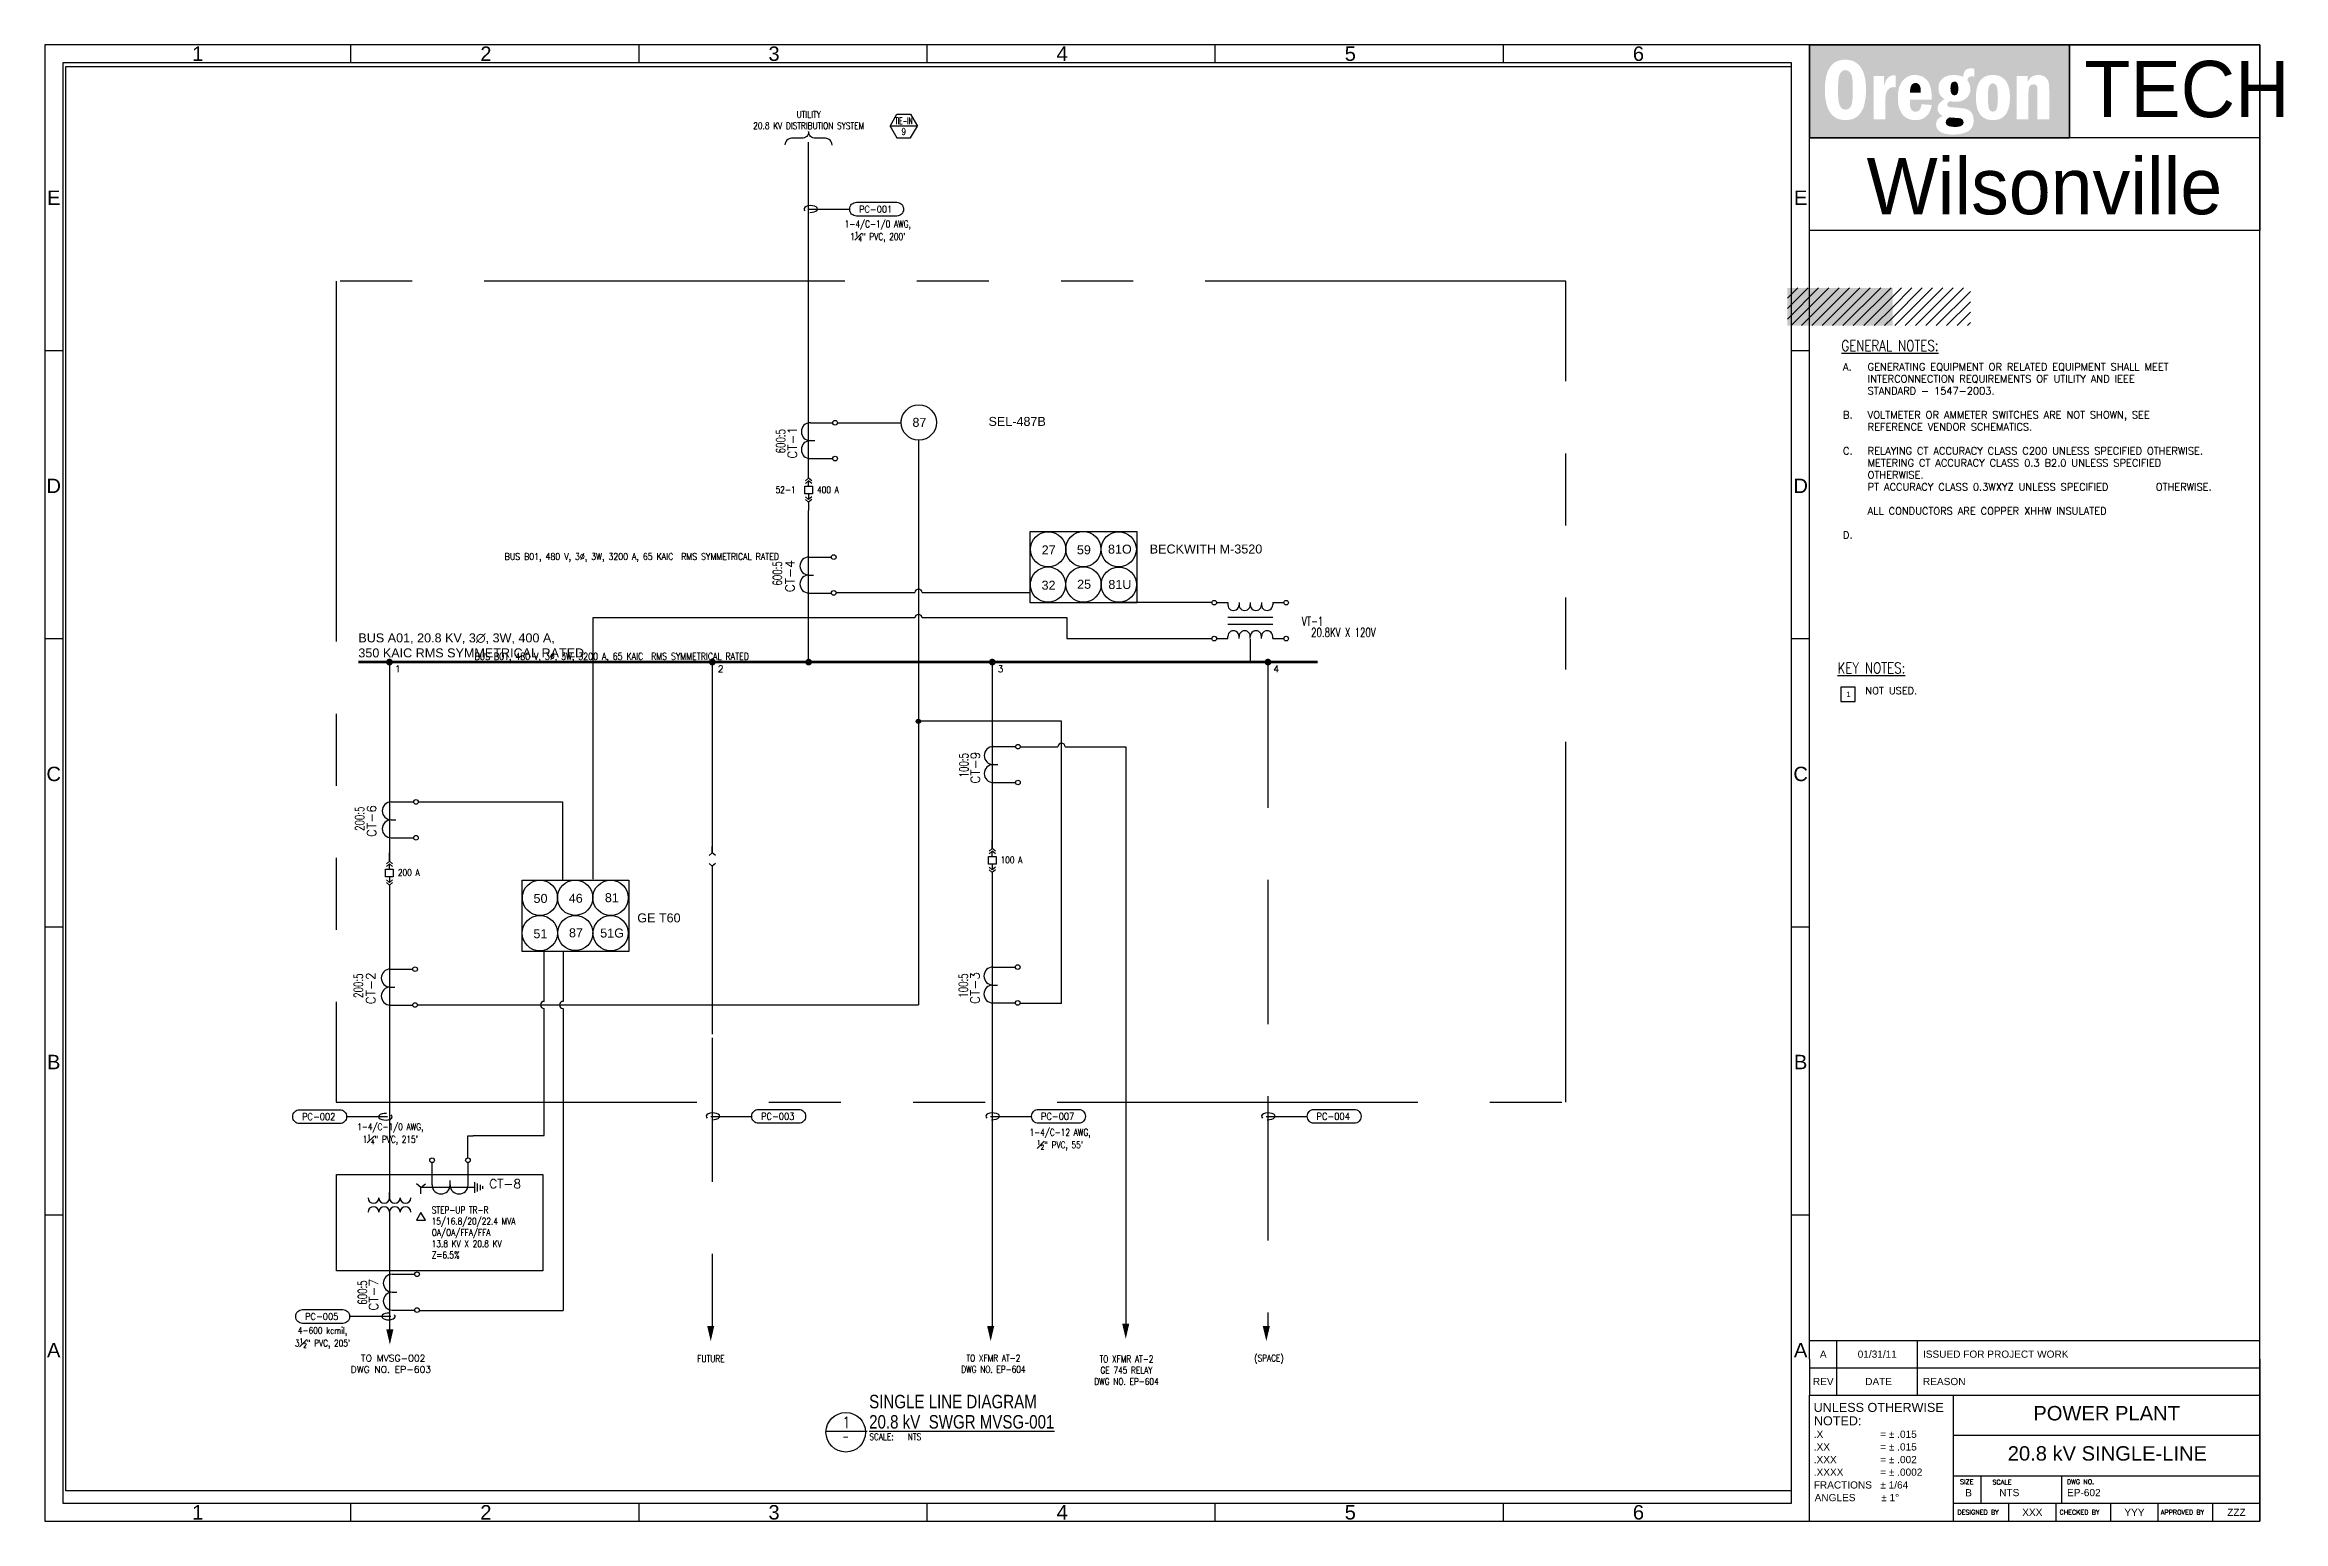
# Paper-space layout 'Layout1' of a CAD drawing. Extents: x 0 to 15.5, y 0 to 10.2.
# The model-space entities are those that its viewports show. They can reach past a viewport. Long polylines and large blocks are cut down to what shows.
import ezdxf
from ezdxf.enums import TextEntityAlignment as Align

# ---------------------------------------------------------------- set-up
doc = ezdxf.new("R2010")
doc.units = 0
doc.header["$MEASUREMENT"] = 0
doc.linetypes.add('DASHED', pattern=[0.75, 0.5, -0.25])
doc.linetypes.add('PHANTOM', pattern=[2.5, 1.25, -0.25, 0.25, -0.25, 0.25, -0.25])
doc.layers.get('0').update_dxf_attribs({"linetype": 'CONTINUOUS'})
doc.layers.get('Defpoints').update_dxf_attribs({"linetype": 'CONTINUOUS'})
for name, color, linetype in [('black', 250, 'CONTINUOUS'), ('D-DETL-TITLE', 2, 'CONTINUOUS'), ('DESC', 7, 'CONTINUOUS'), ('e-busline', 4, 'CONTINUOUS'), ('E-Cable Tag', 2, 'CONTINUOUS'), ('E-Cable Tag Dims', 3, 'CONTINUOUS'), ('E-ENCLOSURE', 1, 'PHANTOM'), ('e-line-lwt2', 2, 'CONTINUOUS'), ('e-line-lwt3', 4, 'CONTINUOUS'), ('e-line-lwt5', 13, 'CONTINUOUS'), ('e-line-text', 2, 'CONTINUOUS'), ('E-Text-M', 43, 'CONTINUOUS'), ('e-text-n', 2, 'CONTINUOUS'), ('G-ANNO-TTLB', 7, 'CONTINUOUS'), ('G-Dimns-N', 3, 'CONTINUOUS'), ('G-Text-N', 2, 'CONTINUOUS'), ('SYMS', 7, 'CONTINUOUS'), ('TAGS', 7, 'CONTINUOUS'), ('white', 7, 'CONTINUOUS'), ('WIRES', 7, 'CONTINUOUS')]:
    doc.layers.add(name, color=color, linetype=linetype)
doc.styles.add('BOLD', font='helvs1.shx', dxfattribs={"width": 0.8})
doc.styles.add('cb-ps1-8', font='SIMPLEX.shx', dxfattribs={"width": 0.8, "height": 0.125})
doc.styles.add('Roman', font='romans')
doc.styles.add('ROMANS', font='ROMANS.shx')
doc.styles.add('ROMANSCC', font='ROMANS.SHX', dxfattribs={"width": 0.8, "height": 0.125, "bigfont": 'arch-ss.shx'})
doc.styles.add('rs', font='romans.shx', dxfattribs={"width": 0.8, "height": 0.1})
doc.styles.add('SIMPLEX', font='simplex.shx')
doc.styles.get("Standard").update_dxf_attribs({"font": 'arial.ttf', "width": 1.001})
doc.styles.add('STD3-32', font='MONOSI.SHX', dxfattribs={"width": 0.85, "height": 0.09375})
doc.styles.add('WD', font='romans.shx')
doc.dimstyles.new('dim', dxfattribs={"dimtxt": 0.09375, "dimasz": 0.125, "dimexe": 0.125, "dimexo": 0.0625, "dimgap": 0.0625, "dimtad": 1, "dimdec": 5, "dimzin": 3, "dimdsep": 46, "dimlunit": 4, "dimtxsty": 'rs', "dimblk": 'ARCHTICK', "dimcen": -0.09375, "dimdle": 0.125, "dimclrd": 1, "dimclre": 256, "dimclrt": 256, "dimazin": 1, "dimtfac": 1, "dimtdec": 5, "dimtix": 1, "dimtmove": 2, "dimatfit": 3, "dimldrblk": '$loop', "dimfxl": 1, "dimfrac": 1, "dimtolj": 1, "dimtzin": 0, "dimarcsym": 0})
pattern_1 = [(45, (10.456353, 10.16089), (-0.0359829, 0.0359829), [])]

psp = doc.layouts.get("Layout1")

# ---------------------------------------------------------------- texts
at = {"layer": 'E-Text-M', "linetype": 'Continuous', "style": 'ROMANS', "width": 0.8}
for s, p in [('%%UGENERAL NOTES:', (12.471, 8.124)), ('%%UKEY NOTES:', (12.444, 5.886))]:
    psp.add_text(s, height=0.075, dxfattribs=at).set_placement(p)
at = {"layer": 'G-Text-N', "char_height": 0.05, "attachment_point": 1, "style": 'ROMANS'}
for s, insert, width in [('\\pi-0.375,l0.375,t0.375;A.\\P\\P\\P\\PB.\\P\\P\\PC.\\P\\P\\P\\P\\P\\P\\PD.', (12.482, 8.039), 0.02805), ('GENERATING EQUIPMENT OR RELATED EQUIPMENT SHALL MEET INTERCONNECTION REQUIREMENTS OF UTILITY AND IEEE STANDARD - 1547-2003.\\P\\PVOLTMETER OR AMMETER SWITCHES ARE NOT SHOWN, SEE REFERENCE VENDOR SCHEMATICS.\\P\\PRELAYING CT ACCURACY CLASS C200 UNLESS SPECIFIED OTHERWISE.\\PMETERING CT ACCURACY CLASS 0.3 B2.0 UNLESS SPECIFIED OTHERWISE.\\PPT ACCURACY CLASS 0.3WXYZ UNLESS SPECIFIED ^I^IOTHERWISE.\\P\\PALL CONDUCTORS ARE COPPER XHHW INSULATED', (12.653, 8.039), 2.30155), ('NOT USED.', (12.637, 5.791), 2.30155)]:
    psp.add_mtext(s, dxfattribs=dict(at, insert=insert, width=width))

msp = doc.modelspace()

# ---------------------------------------------------------------- texts
at = {"layer": 'Defpoints', "insert": (6.765, 12.806), "char_height": 0.125, "width": 6.18872, "attachment_point": 1}
msp.add_mtext('BUS A01, 20.8 KV, 3∅, 3W, 400 A,\\P350 KAIC RMS SYMMETRICAL RATED ', dxfattribs=at)
at = {"layer": 'E-Cable Tag Dims', "char_height": 0.125, "attachment_point": 1}
for s, width, insert in [('87', 0.71713, (14.463, 15.801)), ('SEL-487B', 0.71713, (15.52, 15.814)), ('27', 0.71713, (16.259, 14.028)), ('59', 0.71713, (16.748, 14.03)), ('81O', 0.71713, (17.18, 14.039)), ('BECKWITH M-3520', 2.04003, (17.76, 14.041)), ('32', 0.71713, (16.257, 13.538)), ('25', 0.71713, (16.751, 13.551)), ('81U', 0.71713, (17.185, 13.548)), ('50', 0.71713, (9.199, 9.186)), ('46', 0.71713, (9.688, 9.188)), ('81', 0.71713, (10.19, 9.196)), ('87', 0.71713, (9.691, 8.708)), ('GE T60', 0.71713, (10.64, 8.915)), ('51', 0.71713, (9.197, 8.695)), ('51G', 0.71713, (10.125, 8.705))]:
    msp.add_mtext_dynamic_manual_height_columns(s, width=width, gutter_width=0.501, heights=[0], dxfattribs=dict(at, insert=insert))
at = {"layer": 'G-Text-N', "style": 'ROMANSCC', "width": 0.85}
for p in [(8.798, 13.827), (8.38, 12.44)]:
    msp.add_text('BUS B01, 480 V, 3%%C, 3W, 3200 A, 65 KAIC  RMS SYMMETRICAL RATED', height=0.09375, dxfattribs=at).set_placement(p)
at = {"layer": 'G-Text-N'}
for s, insert, char_height, width, attachment_point, style in [('{\\Fromans|c0;UTILITY\\P20.8 KV DISTRIBUTION SYSTEM}', (13.022, 20.063), 0.09375, 2.53958, 2, 'ROMANSCC'), ('\\A1;{\\Fromans|c0;1-4/C-1/0 AWG, \\P1\\H0.7x;\\S1#4;\\H1.4286x;" PVC, 200\'}', (13.982, 18.541), 0.09375, 1.21849, 2, 'ROMANSCC'), ('{\\Fromans|c0;52-1}', (12.563, 14.849), 0.09375, 0.42792, 1, 'ROMANSCC'), ('{\\Fromans|c0;400 A}', (13.138, 14.849), 0.09375, 0.42792, 1, 'ROMANSCC'), ('1', (7.272, 12.359), 0.0938, 0.19042, 1, 'ROMANS'), ('2', (11.758, 12.359), 0.0938, 0.19042, 1, 'ROMANS'), ('3', (15.647, 12.359), 0.0938, 0.19042, 1, 'ROMANS'), ('4', (19.477, 12.359), 0.0938, 0.19042, 1, 'ROMANS'), ('{\\Fromans|c0;100 A }', (15.689, 9.705), 0.09375, 0.55217, 1, 'ROMANSCC'), ('{\\Fromans|c0;200 A }', (7.314, 9.529), 0.09375, 0.55217, 1, 'ROMANSCC'), ('\\A1;{\\Fromans|c0;1-4/C-1/0 AWG, \\P1\\H0.7x;\\S1#4;\\H1.4286x;" PVC, 215\'}', (7.209, 5.997), 0.09375, 1.21849, 2, 'ROMANSCC'), ('\\A1;{\\Fromans|c0;1-4/C-12 AWG, \\P\\H0.7x;\\S1#2;\\H1.4286x;" PVC, 55\'}', (16.514, 5.92), 0.09375, 1.21849, 2, 'ROMANSCC'), ('{\\W0.8;STEP-UP TR-R  \\P15/16.8/20/22.4 MVA\\POA/OA/FFA/FFA\\P13.8 KV X 20.8 KV\\PZ=6.5%}', (7.785, 4.84), 0.09375, 1.55353, 1, 'ROMANS'), ('\\A1;{\\Fromans|c0;4-600 kcmil, \\P3\\H0.7x;\\S1#2;\\H1.4286x;" PVC, 205\'}', (6.268, 3.166), 0.09375, 1.21849, 2, 'ROMANSCC'), ('{\\Fromans|c0;(SPACE)}', (19.417, 2.783), 0.09375, 1.17188, 2, 'ROMANSCC'), (' TO MVSG-002\\PDWG NO. EP-603', (7.217, 2.781), 0.09375, 1.69913, 2, 'ROMANS'), ('{\\Fromans|c0;FUTURE}', (11.664, 2.775), 0.09375, 1.17188, 2, 'ROMANSCC'), ('{\\Fromans|c0;TO XFMR AT-2 \\PDWG NO. EP-604}', (15.588, 2.783), 0.09375, 1.17188, 2, 'ROMANSCC'), ('{\\Fromans|c0;TO XFMR AT-2\\PGE 745 RELAY  \\PDWG NO. EP-604}', (17.437, 2.77), 0.09375, 1.17188, 2, 'ROMANSCC')]:
    msp.add_mtext(s, dxfattribs=dict(at, insert=insert, char_height=char_height, width=width, attachment_point=attachment_point, style=style))

# ---------------------------------------------------------------- blocks, each defined once
blk = doc.blocks.new('REV_BLK_B')
for p, q in [((0, 0.19), (3.125, 0.19)), ((0.19, 0), (0.19, 0.19)), ((0.75, 0), (0.75, 0.19))]:
    blk.add_line(p, q)
at = {"width": 1.001}
for tag, p in [('REV', (0.095, 0.095)), ('DATE', (0.47, 0.095))]:
    blk.add_attdef(tag, text='', height=0.05, dxfattribs=at).set_placement(p, align=Align.MIDDLE_CENTER)
blk.add_attdef('REASON', text='', height=0.05, dxfattribs=at).set_placement((0.787, 0.095), align=Align.MIDDLE_LEFT)
blk = doc.blocks.new('G-KEYN-0003')
blk.add_lwpolyline([(-0.135, 0.125), (-0.135, -0.125), (0.115, -0.125), (0.115, 0.125)], close=True)
at = {"style": 'STD3-32', "width": 0.85}
blk.add_attdef('NO', text='', height=0.0938, dxfattribs=at).set_placement((0, 0), align=Align.MIDDLE)
blk = doc.blocks.new('OIT_ANSI_B_TTLBLK_R2')
h = blk.add_hatch(color=256)
h.dxf.hatch_style = 1
h.paths.add_polyline_path([(14.054, 10.25), (12.25, 10.25), (12.25, 9.605), (14.054, 9.605)])
h.paths.add_polyline_path([(13.393, 10.084), (13.393, 10.029), (13.376, 10.031), (13.375, 10.031), (13.36, 10.028), (13.349, 10.017), (13.345, 10.004), (13.354, 9.991), (13.361, 9.975), (13.365, 9.958), (13.366, 9.944), (13.365, 9.926), (13.36, 9.91), (13.352, 9.895), (13.341, 9.882), (13.337, 9.879), (13.324, 9.869), (13.309, 9.862), (13.293, 9.857), (13.276, 9.854), (13.261, 9.854), (13.244, 9.855), (13.227, 9.858), (13.223, 9.859), (13.209, 9.847), (13.204, 9.834), (13.212, 9.821), (13.215, 9.819), (13.224, 9.817), (13.24, 9.815), (13.263, 9.814), (13.273, 9.813), (13.294, 9.811), (13.313, 9.809), (13.328, 9.807), (13.338, 9.804), (13.354, 9.797), (13.367, 9.787), (13.375, 9.778), (13.383, 9.764), (13.387, 9.748), (13.389, 9.728), (13.388, 9.712), (13.386, 9.698), (13.381, 9.685), (13.375, 9.673), (13.367, 9.663), (13.357, 9.654), (13.345, 9.646), (13.331, 9.64), (13.316, 9.635), (13.299, 9.631), (13.28, 9.628), (13.259, 9.627), (13.247, 9.627), (13.225, 9.627), (13.204, 9.63), (13.186, 9.633), (13.171, 9.638), (13.158, 9.645), (13.147, 9.653), (13.139, 9.662), (13.133, 9.673), (13.129, 9.686), (13.128, 9.698), (13.13, 9.714), (13.137, 9.728), (13.147, 9.739), (13.161, 9.749), (13.176, 9.754), (13.159, 9.765), (13.148, 9.776), (13.14, 9.79), (13.138, 9.806), (13.14, 9.821), (13.145, 9.835), (13.155, 9.848), (13.168, 9.86), (13.184, 9.871), (13.188, 9.873), (13.173, 9.882), (13.162, 9.893), (13.153, 9.907), (13.148, 9.922), (13.145, 9.939), (13.145, 9.948), (13.146, 9.967), (13.15, 9.984), (13.158, 9.998), (13.168, 10.011), (13.175, 10.017), (13.187, 10.025), (13.202, 10.032), (13.218, 10.037), (13.236, 10.039), (13.254, 10.04), (13.272, 10.039), (13.288, 10.036), (13.305, 10.032), (13.316, 10.027), (13.319, 10.048), (13.325, 10.064), (13.332, 10.073), (13.344, 10.082), (13.36, 10.086), (13.37, 10.087), (13.388, 10.085)], flags=16)
h.paths.add_polyline_path([(13.477, 10.033), (13.49, 10.037), (13.505, 10.039), (13.522, 10.04), (13.539, 10.039), (13.554, 10.037), (13.568, 10.033), (13.58, 10.027), (13.591, 10.02), (13.602, 10.012), (13.611, 10.001), (13.619, 9.989), (13.625, 9.976), (13.631, 9.961), (13.635, 9.944), (13.638, 9.926), (13.64, 9.906), (13.64, 9.884), (13.64, 9.862), (13.638, 9.842), (13.635, 9.824), (13.631, 9.807), (13.625, 9.792), (13.619, 9.778), (13.611, 9.766), (13.602, 9.756), (13.592, 9.747), (13.581, 9.74), (13.568, 9.734), (13.554, 9.73), (13.54, 9.728), (13.523, 9.727), (13.506, 9.728), (13.491, 9.73), (13.478, 9.734), (13.465, 9.74), (13.454, 9.747), (13.443, 9.755), (13.434, 9.766), (13.427, 9.777), (13.42, 9.791), (13.414, 9.806), (13.41, 9.822), (13.407, 9.841), (13.405, 9.861), (13.404, 9.883), (13.405, 9.905), (13.407, 9.925), (13.41, 9.943), (13.414, 9.96), (13.419, 9.975), (13.426, 9.989), (13.434, 10.001), (13.443, 10.011), (13.453, 10.02), (13.464, 10.027)], flags=16)
h.paths.add_polyline_path([(13.688, 10.034), (13.764, 10.034), (13.764, 9.993), (13.773, 10.008), (13.783, 10.021), (13.795, 10.03), (13.81, 10.036), (13.826, 10.04), (13.837, 10.04), (13.856, 10.039), (13.872, 10.034), (13.884, 10.027), (13.897, 10.015), (13.906, 10), (13.908, 9.993), (13.911, 9.98), (13.912, 9.963), (13.913, 9.942), (13.913, 9.931), (13.913, 9.733), (13.832, 9.733), (13.832, 9.931), (13.831, 9.953), (13.826, 9.966), (13.825, 9.968), (13.81, 9.975), (13.805, 9.975), (13.787, 9.972), (13.776, 9.962), (13.776, 9.962), (13.772, 9.949), (13.77, 9.932), (13.769, 9.91), (13.769, 9.733), (13.688, 9.733)], flags=16)
h.paths.add_polyline_path([(13.08, 9.982), (13.085, 9.968), (13.09, 9.952), (13.094, 9.935), (13.096, 9.916), (13.098, 9.894), (13.098, 9.87), (12.946, 9.87), (12.946, 9.853), (12.947, 9.83), (12.95, 9.813), (12.956, 9.801), (12.957, 9.799), (12.97, 9.788), (12.985, 9.785), (12.999, 9.788), (13.011, 9.795), (13.019, 9.807), (13.025, 9.825), (13.026, 9.837), (13.098, 9.832), (13.094, 9.813), (13.088, 9.796), (13.081, 9.781), (13.073, 9.768), (13.063, 9.756), (13.052, 9.747), (13.04, 9.739), (13.026, 9.733), (13.011, 9.729), (12.994, 9.727), (12.983, 9.727), (12.965, 9.728), (12.948, 9.731), (12.932, 9.737), (12.918, 9.745), (12.905, 9.755), (12.894, 9.767), (12.885, 9.781), (12.878, 9.796), (12.872, 9.811), (12.867, 9.828), (12.865, 9.846), (12.863, 9.866), (12.863, 9.879), (12.863, 9.9), (12.865, 9.92), (12.868, 9.938), (12.872, 9.955), (12.878, 9.97), (12.885, 9.984), (12.894, 9.998), (12.907, 10.012), (12.92, 10.022), (12.934, 10.03), (12.949, 10.036), (12.966, 10.039), (12.983, 10.04), (13, 10.039), (13.016, 10.035), (13.032, 10.03), (13.046, 10.021), (13.059, 10.01), (13.065, 10.004), (13.073, 9.994)], flags=16)
h.paths.add_polyline_path([(12.848, 10.037), (12.848, 9.955), (12.835, 9.956), (12.82, 9.954), (12.808, 9.95), (12.798, 9.942), (12.789, 9.931), (12.783, 9.918), (12.779, 9.901), (12.776, 9.881), (12.775, 9.863), (12.775, 9.733), (12.694, 9.733), (12.694, 10.034), (12.766, 10.034), (12.766, 9.962), (12.772, 9.982), (12.78, 10), (12.788, 10.014), (12.799, 10.025), (12.81, 10.033), (12.823, 10.037), (12.834, 10.038)], flags=16)
h.paths.add_polyline_path([(12.634, 10.022), (12.637, 10.004), (12.639, 9.985), (12.641, 9.965), (12.641, 9.943), (12.641, 9.937), (12.641, 9.914), (12.64, 9.893), (12.637, 9.873), (12.634, 9.854), (12.63, 9.837), (12.626, 9.82), (12.62, 9.805), (12.613, 9.792), (12.606, 9.78), (12.598, 9.769), (12.589, 9.759), (12.578, 9.75), (12.567, 9.743), (12.556, 9.737), (12.543, 9.733), (12.53, 9.73), (12.515, 9.728), (12.499, 9.727), (12.481, 9.728), (12.463, 9.731), (12.448, 9.735), (12.433, 9.742), (12.42, 9.751), (12.407, 9.762), (12.397, 9.774), (12.392, 9.78), (12.385, 9.793), (12.378, 9.806), (12.373, 9.82), (12.368, 9.836), (12.364, 9.853), (12.361, 9.871), (12.358, 9.89), (12.357, 9.91), (12.356, 9.932), (12.356, 9.937), (12.357, 9.959), (12.358, 9.981), (12.36, 10.001), (12.363, 10.019), (12.367, 10.037), (12.372, 10.053), (12.378, 10.068), (12.384, 10.082), (12.392, 10.094), (12.4, 10.105), (12.409, 10.115), (12.419, 10.123), (12.43, 10.13), (12.442, 10.136), (12.455, 10.14), (12.468, 10.144), (12.483, 10.146), (12.498, 10.147), (12.517, 10.145), (12.534, 10.142), (12.55, 10.138), (12.565, 10.131), (12.578, 10.122), (12.59, 10.111), (12.601, 10.099), (12.605, 10.094), (12.612, 10.082), (12.619, 10.069), (12.625, 10.055), (12.629, 10.039)], flags=16)
h = blk.add_hatch(color=256)
h.dxf.hatch_style = 1
h.paths.add_polyline_path([(12.55, 9.93), (12.55, 9.937), (12.55, 9.962), (12.549, 9.984), (12.548, 10.003), (12.545, 10.02), (12.543, 10.034), (12.539, 10.044), (12.538, 10.047), (12.528, 10.061), (12.516, 10.07), (12.5, 10.073), (12.499, 10.074), (12.483, 10.071), (12.47, 10.062), (12.46, 10.047), (12.46, 10.046), (12.456, 10.036), (12.453, 10.023), (12.45, 10.007), (12.449, 9.988), (12.448, 9.967), (12.447, 9.942), (12.447, 9.937), (12.447, 9.912), (12.448, 9.89), (12.45, 9.871), (12.452, 9.854), (12.455, 9.841), (12.459, 9.83), (12.46, 9.828), (12.469, 9.813), (12.481, 9.803), (12.497, 9.8), (12.499, 9.8), (12.515, 9.802), (12.528, 9.811), (12.538, 9.826), (12.538, 9.827), (12.542, 9.837), (12.545, 9.85), (12.547, 9.866), (12.549, 9.884), (12.55, 9.906)])
h = blk.add_hatch(color=256)
h.dxf.hatch_style = 1
h.paths.add_polyline_path([(13.021, 9.948), (13.016, 9.964), (13.008, 9.976), (12.997, 9.983), (12.985, 9.985), (12.972, 9.982), (12.962, 9.975), (12.954, 9.964), (12.949, 9.948), (12.947, 9.927), (12.947, 9.918), (13.022, 9.918), (13.022, 9.927)])
h = blk.add_hatch(color=256)
h.dxf.hatch_style = 1
h.paths.add_polyline_path([(13.282, 9.947), (13.281, 9.969), (13.275, 9.984), (13.267, 9.993), (13.257, 9.995), (13.241, 9.99), (13.235, 9.984), (13.23, 9.97), (13.228, 9.951), (13.228, 9.945), (13.23, 9.923), (13.236, 9.909), (13.246, 9.901), (13.256, 9.899), (13.272, 9.904), (13.276, 9.91), (13.281, 9.923), (13.282, 9.943)])
h = blk.add_hatch(color=256)
h.dxf.hatch_style = 1
h.paths.add_polyline_path([(13.556, 9.875), (13.557, 9.884), (13.556, 9.908), (13.555, 9.928), (13.553, 9.945), (13.55, 9.957), (13.549, 9.962), (13.54, 9.976), (13.525, 9.982), (13.523, 9.982), (13.507, 9.978), (13.497, 9.965), (13.496, 9.962), (13.493, 9.952), (13.49, 9.937), (13.489, 9.918), (13.488, 9.896), (13.488, 9.884), (13.488, 9.86), (13.49, 9.84), (13.491, 9.823), (13.494, 9.81), (13.495, 9.807), (13.504, 9.792), (13.517, 9.786), (13.523, 9.785), (13.538, 9.79), (13.548, 9.802), (13.549, 9.807), (13.552, 9.818), (13.554, 9.834), (13.556, 9.852)])
h = blk.add_hatch(color=256)
h.dxf.hatch_style = 1
h.paths.add_polyline_path([(13.315, 9.728), (13.313, 9.73), (13.299, 9.739), (13.297, 9.739), (13.285, 9.741), (13.265, 9.742), (13.257, 9.743), (13.239, 9.744), (13.222, 9.746), (13.221, 9.746), (13.206, 9.736), (13.197, 9.723), (13.195, 9.71), (13.198, 9.699), (13.205, 9.691), (13.218, 9.685), (13.236, 9.681), (13.259, 9.679), (13.262, 9.679), (13.284, 9.681), (13.3, 9.685), (13.312, 9.693), (13.318, 9.703), (13.319, 9.711)])
at = {"linetype": 'Continuous'}
h = blk.add_hatch(color=250, dxfattribs=at)
h.dxf.hatch_style = 1
h.paths.add_polyline_path([(12.827, 8.562), (12.096, 8.562), (12.096, 8.3), (12.827, 8.3)], flags=16)
h.paths.add_polyline_path([(12.091, 8.271), (12.837, 8.271), (12.837, 8.63), (12.091, 8.63)], flags=9)
h = blk.add_hatch(dxfattribs=at)
h.set_pattern_fill('ANSI31', color=250, scale=0.4071)
h.set_pattern_definition(pattern_1)
h.paths.add_polyline_path([(12.827, 8.562), (12.096, 8.562), (12.096, 8.3), (12.827, 8.3)], flags=16)
h.paths.add_polyline_path([(12.091, 8.253), (12.837, 8.253), (12.837, 8.611), (12.091, 8.611)], flags=9)
h = blk.add_hatch(color=250, dxfattribs=at)
h.dxf.hatch_style = 1
h.paths.add_polyline_path([(12.096, 8.562), (12.096, 8.3), (12.827, 8.3), (12.827, 8.562)], flags=16)
h.paths.add_polyline_path([(12.091, 8.253), (12.837, 8.253), (12.837, 8.611), (12.091, 8.611)], flags=9)
h = blk.add_hatch(color=250, dxfattribs=at)
h.dxf.hatch_style = 1
h.paths.add_polyline_path([(12.096, 8.562), (12.096, 8.3), (12.827, 8.3), (12.827, 8.562)], flags=16)
h.paths.add_polyline_path([(12.091, 8.253), (12.837, 8.253), (12.837, 8.611), (12.091, 8.611)], flags=9)
h = blk.add_hatch(dxfattribs=at)
h.set_pattern_fill('ANSI31', scale=0.4071)
h.set_pattern_definition(pattern_1)
h.paths.add_polyline_path([(13.366, 8.562), (12.827, 8.562), (12.827, 8.3), (13.366, 8.3)], flags=16)
h.paths.add_polyline_path([(12.807, 8.251), (13.379, 8.251), (13.379, 8.61), (12.807, 8.61)], flags=9)
for p, q in [((15.375, 10.25), (0, 10.25)), ((0, 10.25), (0, 0)), ((12.125, 10.125), (0.125, 10.125)), ((0.125, 10.125), (0.125, 0.125)), ((2.125, 10.125), (2.125, 10.25)), ((4.125, 10.125), (4.125, 10.25)), ((6.125, 10.125), (6.125, 10.25)), ((8.125, 10.125), (8.125, 10.25)), ((10.125, 10.125), (10.125, 10.25)), ((12.125, 0.125), (12.125, 10.125)), ((12.25, 1.125), (12.25, 10.25)), ((15.375, 0), (15.375, 10.25)), ((15.375, 9.605), (15.375, 8.96)), ((15.375, 8.96), (12.25, 8.96)), ((0.125, 8.125), (0, 8.125)), ((12.25, 8.125), (12.125, 8.125)), ((0.125, 6.125), (0, 6.125)), ((12.25, 6.125), (12.125, 6.125)), ((0.125, 4.125), (0, 4.125)), ((12.25, 4.125), (12.125, 4.125)), ((0.125, 2.125), (0, 2.125)), ((12.25, 2.125), (12.125, 2.125)), ((12.25, 1.125), (12.25, 0.875)), ((15.375, 1.125), (15.375, 0)), ((12.25, 1.065), (15.375, 1.065)), ((12.44, 0.875), (12.44, 1.065)), ((13, 0.875), (13, 1.065)), ((12.25, 0.875), (15.375, 0.875)), ((12.25, 0), (12.25, 0.875)), ((13.25, 0), (13.25, 0.875)), ((15.375, 0.595), (13.25, 0.595)), ((13.25, 0.315), (15.375, 0.315)), ((13.44, 0.125), (13.44, 0.315)), ((14, 0.125), (14, 0.315)), ((0, 0), (15.375, 0)), ((0.125, 0.125), (12.125, 0.125)), ((2.125, 0), (2.125, 0.125)), ((4.125, 0), (4.125, 0.125)), ((6.125, 0), (6.125, 0.125)), ((8.125, 0), (8.125, 0.125)), ((10.125, 0), (10.125, 0.125)), ((12.25, 0), (15.375, 0)), ((13.25, 0.125), (15.375, 0.125)), ((13.632, 0), (13.632, 0.125)), ((13.959, 0.125), (13.959, 0)), ((14.341, 0), (14.341, 0.125)), ((14.668, 0.125), (14.668, 0)), ((15.05, 0), (15.05, 0.125))]:
    blk.add_line(p, q)
blk.add_lwpolyline([(12.25, 10.25), (14.054, 10.25), (14.054, 9.605), (12.25, 9.605)], close=True)
at = {"layer": 'black', "linetype": 'Continuous'}
blk.add_lwpolyline([(12.25, 9.605), (14.054, 9.605), (14.054, 10.25), (12.25, 10.25)], close=True, dxfattribs=at)
at = {"layer": 'white', "linetype": 'Continuous'}
blk.add_lwpolyline([(14.054, 10.25), (15.375, 10.25), (15.375, 9.605), (14.054, 9.605)], close=True, dxfattribs=at)
at = {"width": 1.001}
for s, height, p in [('1', 0.1, (1.062, 10.188)), ('2', 0.1, (3.062, 10.188)), ('3', 0.1, (5.062, 10.188)), ('4', 0.1, (7.062, 10.188)), ('5', 0.1, (9.062, 10.188)), ('6', 0.1, (11.062, 10.188)), ('E', 0.1, (0.062, 9.188)), ('E', 0.1, (12.188, 9.188)), ('D', 0.1, (0.062, 7.188)), ('D', 0.1, (12.188, 7.188)), ('C', 0.1, (0.062, 5.188)), ('C', 0.1, (12.188, 5.188)), ('B', 0.1, (0.062, 3.188)), ('B', 0.1, (12.188, 3.188)), ('A', 0.1, (0.062, 1.188)), ('A', 0.1, (12.188, 1.188)), ('REV', 0.05, (12.345, 0.97)), ('1', 0.1, (1.062, 0.062)), ('2', 0.1, (3.062, 0.062)), ('3', 0.1, (5.062, 0.062)), ('4', 0.1, (7.062, 0.062)), ('5', 0.1, (9.062, 0.062)), ('6', 0.1, (11.062, 0.062))]:
    blk.add_text(s, height=height, dxfattribs=at).set_placement(p, align=Align.MIDDLE_CENTER)
for s, height, p in [('DATE', 0.05, (12.636, 0.945)), ('REASON', 0.05, (13.037, 0.945)), ('UNLESS OTHERWISE ', 0.0625, (12.278, 0.759)), ('.X', 0.05, (12.279, 0.579)), ('NOTED:', 0.0625, (12.28, 0.666)), ('= ± .015', 0.05, (12.74, 0.579)), ('.XX', 0.05, (12.279, 0.491)), ('= ± .015', 0.05, (12.74, 0.491)), ('.XXX', 0.05, (12.279, 0.403)), ('.XXXX', 0.05, (12.279, 0.316)), ('= ± .002', 0.05, (12.74, 0.403)), ('= ± .0002', 0.05, (12.74, 0.316)), ('FRACTIONS', 0.05, (12.279, 0.227)), ('ANGLES', 0.05, (12.285, 0.139)), ('± 1/64', 0.05, (12.741, 0.227)), ('± 1°', 0.05, (12.747, 0.139))]:
    blk.add_text(s, height=height, dxfattribs=at).set_placement(p)
at = {"style": 'Roman'}
for s, p in [('SIZE', (13.294, 0.258)), ('SCALE', (13.519, 0.255)), ('DWG NO.', (14.036, 0.258)), ('DESIGNED BY', (13.276, 0.046)), ('CHECKED BY', (13.985, 0.046)), ('APPROVED BY', (14.688, 0.046))]:
    blk.add_text(s, height=0.0325, dxfattribs=at).set_placement(p)
at = {"linetype": 'Continuous', "char_height": 0.39082, "attachment_point": 4}
for s, width, insert in [('{\\fFranklin Gothic Demi Cond|b0|i0|c0|p34;\\C7;TECH}', 3.00829, (14.158, 9.94)), ('{\\fFranklin Gothic Demi Cond|b0|i0|c0|p34;\\C7;Wilsonville}', 2.87763, (12.646, 9.266))]:
    blk.add_mtext_dynamic_manual_height_columns(s, width=width, gutter_width=1, heights=[0.662], dxfattribs=dict(at, insert=insert))
at = {"insert": (13.33, 0.223), "char_height": 0.05, "width": 0.14685, "attachment_point": 1}
blk.add_mtext('B', dxfattribs=at)
at = {"width": 1.001}
for tag, height, p in [('PROJECTNAME', 0.1, (14.312, 0.75)), ('DWGNAME', 0.1, (14.317, 0.471)), ('DESIGN', 0.05, (13.796, 0.062)), ('CHECK', 0.05, (14.505, 0.062)), ('APPROVE', 0.05, (15.213, 0.062))]:
    blk.add_attdef(tag, text='', height=height, dxfattribs=at).set_placement(p, align=Align.MIDDLE_CENTER)
blk.add_attdef('SCALE', text='', height=0.05, dxfattribs=at).set_placement((13.636, 0.159), align=Align.BOTTOM_CENTER)
blk.add_attdef('DWNNO', text='', height=0.05, dxfattribs=at).set_placement((14.037, 0.159), align=Align.BOTTOM_LEFT)
blk = doc.blocks.new('E-LINE-0031')
at = {"layer": 'e-line-lwt3'}
for p, q in [((0, -0.259), (0, 0)), ((0, -0.259), (-0.097, -0.345)), ((0, -0.346), (-0.097, -0.431)), ((0.097, -0.345), (0, -0.259)), ((0.097, -0.431), (0, -0.346)), ((0, -0.518), (0, -0.346)), ((0, -0.929), (-0.097, -0.844)), ((0, -1.016), (-0.097, -0.93)), ((0, -0.758), (0, -0.929)), ((0.097, -0.844), (0, -0.929)), ((0.097, -0.93), (0, -1.016)), ((0, -1.016), (0, -1.275))]:
    blk.add_line(p, q, dxfattribs=at)
blk.add_lwpolyline([(-0.12, -0.518), (0.12, -0.518), (0.12, -0.758), (-0.12, -0.758)], close=True, dxfattribs=at)
at = {"layer": 'e-line-text', "style": 'ROMANS', "width": 0.8}
blk.add_attdef('52', text='', height=0.125, dxfattribs=at).set_placement((-0.002, -0.636), align=Align.MIDDLE)
blk.add_attdef('1200AF', (0.161, -0.691), '', height=0.125, dxfattribs=at)
blk = doc.blocks.new('A-SYMB-0008')
blk.add_lwpolyline([(-0.253, 0), (-0.126, 0.219), (0.126, 0.219), (0.253, 0), (-0.253, 0), (-0.126, -0.219), (0.126, -0.219), (0.253, 0)])
at = {"style": 'SIMPLEX', "width": 0.8}
for tag, p in [('FLOOR', (0, 0.036)), ('FLOOR_COLOR', (0, -0.164))]:
    blk.add_attdef(tag, text='', height=0.125, dxfattribs=at).set_placement(p, align=Align.CENTER)
blk = doc.blocks.new('transformer')
for p, q in [((0.459, 0.359), (0.459, 0.457)), ((0.459, 0.097), (0.459, 0))]:
    blk.add_line(p, q)
for centre, start, end in [((0.162, 0.359), 180, 0), ((0.162, 0.097), 360, 180), ((0.36, 0.359), 180, 360), ((0.36, 0.097), 0, 180), ((0.558, 0.359), 180, 0), ((0.558, 0.097), 360, 180), ((0.757, 0.359), 180, 360), ((0.757, 0.097), 0, 180)]:
    blk.add_arc(centre, 0.099, start, end)
blk = doc.blocks.new('E-LINE-0001')
for p, q in [((0, 0), (-0.128, 0)), ((0.003, -0.083), (0.003, 0.087)), ((0.045, -0.062), (0.045, 0.066)), ((0.088, 0.044), (0.088, -0.041)), ((0.13, -0.019), (0.13, 0.023))]:
    blk.add_line(p, q)
blk = doc.blocks.new('$loop')
blk.add_ellipse((-0.25, 0), major_axis=(0.75, 0), ratio=0.5, start_param=1.415416, end_param=6.849418)
blk = doc.blocks.new('_ArchTick')
at = {"color": 0, "linetype": 'ByBlock', "const_width": 0.15}
blk.add_lwpolyline([(-0.5, -0.5), (0.5, 0.5)], dxfattribs=at)
blk = doc.blocks.new('E-Cable Tag')
at = {"layer": 'E-Cable Tag'}
blk.add_lwpolyline([(-0.356, 0.128), (0.391, 0.128, -0.414214), (0.516, 0.003), (0.516, -0.003, -0.414214), (0.391, -0.128), (-0.356, -0.128, -0.414214), (-0.481, -0.003), (-0.481, 0.003, -0.414214)], format="xyb", close=True, dxfattribs=at)
at = {"layer": 'E-Cable Tag', "style": 'ROMANS', "width": 0.9}
blk.add_attdef('PC-001', text='', height=0.125, dxfattribs=at).set_placement((0, 0), align=Align.MIDDLE_CENTER)
blk = doc.blocks.new('G-SYMB-0001')
at = {"layer": 'D-DETL-TITLE'}
blk.add_line((-0.73, 0), (0.031, 0), dxfattribs=at)
at = {"layer": 'D-DETL-TITLE', "color": 4}
blk.add_circle((-0.365, -0.019), 0.366, dxfattribs=at)
at = {"layer": 'D-DETL-TITLE', "color": 3, "style": 'cb-ps1-8', "width": 0.8}
blk.add_text('SCALE:', height=0.125, dxfattribs=at).set_placement((0.073, -0.164))
at = {"layer": 'D-DETL-TITLE', "style": 'BOLD', "width": 0.8}
for tag, p in [('UPPER_TITLE', (0.069, 0.425)), ('LOWER_TITLE', (0.069, 0.05))]:
    blk.add_attdef(tag, p, '', height=0.25, dxfattribs=at)
at = {"layer": 'D-DETL-TITLE', "style": 'cb-ps1-8', "width": 0.8}
blk.add_attdef('DETAIL_TAG', text='', height=0.211, dxfattribs=at).set_placement((-0.353, 0.059), align=Align.CENTER)
at = {"layer": 'D-DETL-TITLE', "color": 3, "style": 'cb-ps1-8', "width": 0.8}
blk.add_attdef('DETAIL_SHEET', text='', height=0.125, dxfattribs=at).set_placement((-0.365, -0.164), align=Align.CENTER)
blk.add_attdef('SCALE', (0.784, -0.164), '', height=0.125, dxfattribs=at)
blk = doc.blocks.new('HXF1CT')
for p, q in [((-0.25, 0.344), (-0.25, 0.032)), ((0, 0.344), (0, 0.281)), ((0.25, 0.344), (0.25, 0.032))]:
    blk.add_line(p, q)
for centre in [(-0.249, 0), (0.249, 0)]:
    blk.add_circle(centre, 0.0322)
for centre in [(-0.125, 0.344), (0.125, 0.344)]:
    blk.add_arc(centre, 0.125, 0, 180)
at = {"style": 'WD', "width": 0.7}
for tag, p in [('INST', (-0.388, 0.577)), ('DESC1', (-0.388, 0.252)), ('LOC', (-0.388, 0.408)), ('DESC2', (-0.388, 0.095))]:
    blk.add_attdef(tag, text='', height=0.125, dxfattribs=at).set_placement(p, align=Align.RIGHT)
at = {"style": 'WD'}
blk.add_attdef('TAG1', (0.368, 0.188), '', height=0.125, dxfattribs=at)
for tag, p, height, flags in [('X4TERM01', (-0.281, 0), 0.0125, 1), ('X1TERM02', (0.281, 0), 0.0125, 1), ('FAMILY', (0.304, 0.191), 0.01, 9), ('X8TERM01', (-0.249, -0.032), 0.0125, 1), ('X8TERM02', (0.249, -0.032), 0.0125, 1)]:
    blk.add_attdef(tag, p, '', height=height, dxfattribs=dict(at, flags=flags))
blk.add_attdef('TYPE', text='', height=0.125, dxfattribs=at).set_placement((0, 0.125), align=Align.CENTER)
at = {"linetype": 'Continuous', "style": 'WD', "flags": 9}
for tag, p in [('ASSYCODE', (0.328, 0.125)), ('MFG', (0.327, 0.143)), ('CAT', (0.329, 0.162))]:
    blk.add_attdef(tag, text='', height=0.01, dxfattribs=at).set_placement(p, align=Align.CENTER)
at = {"style": 'WD', "width": 0.7}
blk.add_attdef('RATING1', (0.368, 0.031), '', height=0.125, dxfattribs=at)
at = {"linetype": 'Continuous', "style": 'WD', "flags": 8}
for tag, p in [('TERM01', (-0.188, -0.031)), ('TERM02', (0.328, -0.031))]:
    blk.add_attdef(tag, text='', height=0.125, dxfattribs=at).set_placement(p, align=Align.TOP_LEFT)
blk = doc.blocks.new('WDDOT')
for radius in [0.03, 0.0187, 0.00929]:
    blk.add_circle((0, 0), radius)
blk = doc.blocks.new('HXF1')
for p, q in [((-0.469, 0), (-0.312, 0)), ((-0.312, 0), (-0.312, -0.031)), ((-0.156, 0), (-0.156, -0.031)), ((0, 0), (0, -0.031)), ((0.156, 0), (0.156, -0.031)), ((0.312, 0), (0.467, 0)), ((0.312, 0), (0.312, -0.031)), ((-0.312, -0.203), (0.312, -0.203)), ((-0.312, -0.297), (0.312, -0.297)), ((-0.469, -0.5), (-0.312, -0.5)), ((-0.312, -0.5), (-0.312, -0.469)), ((-0.156, -0.5), (-0.156, -0.469)), ((0, -0.5), (0, -0.469)), ((0.156, -0.5), (0.156, -0.469)), ((0.312, -0.5), (0.312, -0.469)), ((0.312, -0.5), (0.467, -0.5))]:
    blk.add_line(p, q)
for centre in [(-0.501, 0), (0.499, 0), (-0.501, -0.5), (0.499, -0.5)]:
    blk.add_circle(centre, 0.0322)
for centre, start, end in [((-0.234, -0.031), 180, 0.001), ((-0.078, -0.031), 180, 0.001), ((0.078, -0.031), 180, 0.001), ((0.234, -0.031), 180, 0.001), ((-0.234, -0.469), 0.001, 180.002), ((-0.078, -0.469), 0.001, 180.002), ((0.078, -0.469), 0.001, 180.002), ((0.234, -0.469), 0.001, 180.002)]:
    blk.add_arc(centre, 0.0781, start, end)
at = {"style": 'WD', "width": 0.7}
for tag, p in [('INST', (-0.591, 0.006)), ('DESC1', (-0.591, -0.32)), ('LOC', (-0.591, -0.164)), ('DESC2', (-0.591, -0.476))]:
    blk.add_attdef(tag, text='', height=0.125, dxfattribs=at).set_placement(p, align=Align.RIGHT)
at = {"linetype": 'Continuous', "style": 'WD', "flags": 8}
for tag, p in [('TERM03', (-0.031, 0.016)), ('TERM02', (0.438, 0.016))]:
    blk.add_attdef(tag, text='', height=0.125, dxfattribs=at).set_placement(p, align=Align.RIGHT)
at = {"style": 'WD'}
for tag, p, height, flags in [('X4TERM01', (-0.533, 0), 0.0125, 1), ('X2TERM01', (-0.501, 0.032), 0.0125, 1), ('X2TERM03', (0, 0.009), 0.0125, 1), ('X2TERM02', (0.499, 0.032), 0.0125, 1), ('X1TERM02', (0.531, 0), 0.0125, 1), ('FAMILY', (0.46, -0.247), 0.01, 9), ('X4TERM04', (-0.533, -0.5), 0.0125, 1), ('X8TERM04', (-0.501, -0.532), 0.0125, 1), ('X8TERM06', (0, -0.507), 0.0125, 1), ('X8TERM05', (0.499, -0.532), 0.0125, 1), ('X1TERM05', (0.531, -0.5), 0.0125, 1)]:
    blk.add_attdef(tag, p, '', height=height, dxfattribs=dict(at, flags=flags))
at = {"linetype": 'Continuous', "style": 'WD', "flags": 8}
blk.add_attdef('TERM01', (-0.438, 0.016), '', height=0.125, dxfattribs=at)
at = {"linetype": 'Continuous', "style": 'WD', "flags": 9}
for tag, p in [('ASSYCODE', (0.487, -0.313)), ('MFG', (0.484, -0.295)), ('CAT', (0.485, -0.275))]:
    blk.add_attdef(tag, text='', height=0.01, dxfattribs=at).set_placement(p, align=Align.CENTER)
at = {"style": 'WD'}
blk.add_attdef('TAG1', (0.524, -0.219), '', height=0.125, dxfattribs=at)
at = {"style": 'WD', "width": 0.7}
blk.add_attdef('RATING1', (0.556, -0.375), '', height=0.125, dxfattribs=at)
at = {"linetype": 'Continuous', "style": 'WD', "flags": 8}
for tag, p in [('TERM06', (-0.031, -0.516)), ('TERM05', (0.438, -0.516))]:
    blk.add_attdef(tag, text='', height=0.125, dxfattribs=at).set_placement(p, align=Align.TOP_RIGHT)
blk.add_attdef('TERM04', text='', height=0.125, dxfattribs=at).set_placement((-0.438, -0.516), align=Align.TOP_LEFT)

# ---------------------------------------------------------------- linework, layer by layer
at = {"layer": 'Defpoints'}
msp.add_lwpolyline([(2.703, 20.681), (30.035, 20.681), (30.035, 0.89), (2.703, 0.89)], close=True, dxfattribs=at)
at = {"layer": 'e-busline', "const_width": 0.0469, "flags": 128}
for points in [[(7.174, 12.407, 1), (7.221, 12.407, 1)], [(11.66, 12.407, 1), (11.707, 12.407, 1)], [(12.998, 12.407, 1), (13.044, 12.407, 1)], [(15.549, 12.407, 1), (15.596, 12.407, 1)], [(19.379, 12.407, 1), (19.426, 12.407, 1)]]:
    msp.add_lwpolyline(points, format="xyb", close=True, dxfattribs=at)
at = {"layer": 'e-busline', "flags": 128}
msp.add_lwpolyline([(6.765, 12.407, 0.0375, 0.0375, 0), (20.094, 12.407, 0.039, 0.039, 0)], format="xyseb", dxfattribs=at)
at = {"layer": 'E-Cable Tag'}
for centre in [(14.552, 15.736), (16.349, 13.974), (16.838, 13.976), (17.329, 13.974), (16.346, 13.484), (16.84, 13.486), (17.331, 13.483), (9.288, 9.131), (9.777, 9.133), (10.269, 9.131), (9.286, 8.641), (9.78, 8.643), (10.27, 8.64)]:
    msp.add_circle(centre, 0.245, dxfattribs=at)
at = {"layer": 'E-ENCLOSURE'}
for points in [[(6.459, 6.293), (23.539, 6.293), (23.539, 17.7), (6.459, 17.7)], [(16.101, 14.222), (17.581, 14.222), (17.581, 13.23), (16.101, 13.23)], [(9.041, 9.379), (10.521, 9.379), (10.521, 8.387), (9.041, 8.387)], [(9.327, 5.289), (9.327, 3.949), (6.46, 3.949), (6.46, 5.289)]]:
    msp.add_lwpolyline(points, close=True, dxfattribs=at)
at = {"layer": 'e-line-lwt2'}
msp.add_line((8.272, 5.104), (7.635, 5.104), dxfattribs=at)
at = {"layer": 'e-line-lwt2', "flags": 128}
for points in [[(7.635, 5.018), (7.635, 5.104), (7.572, 5.159)], [(7.635, 5.018), (7.635, 5.104), (7.697, 5.159)]]:
    msp.add_lwpolyline(points, dxfattribs=at)
at = {"layer": 'e-line-lwt2'}
msp.add_lwpolyline([(7.635, 4.76), (7.573, 4.654), (7.696, 4.654)], close=True, dxfattribs=at)
at = {"layer": 'e-line-lwt3'}
for p, q in [((11.683, 9.758), (11.64, 9.72)), ((11.683, 9.758), (11.683, 9.846)), ((11.726, 9.72), (11.683, 9.758)), ((11.683, 9.571), (11.64, 9.609)), ((11.726, 9.609), (11.683, 9.571)), ((11.683, 9.571), (11.683, 9.469))]:
    msp.add_line(p, q, dxfattribs=at)
for points in [[(7.252, 3.136), (7.203, 2.924), (7.153, 3.136)], [(11.71, 3.183), (11.661, 2.97), (11.611, 3.183)], [(15.6, 3.183), (15.55, 2.97), (15.501, 3.183)], [(17.476, 3.215), (17.427, 3.002), (17.377, 3.215)], [(19.43, 3.183), (19.38, 2.97), (19.33, 3.183)]]:
    msp.add_solid(points, dxfattribs=at)
at = {"layer": 'e-line-lwt5'}
for p, q in [((13.021, 14.964), (13.021, 19.63)), ((13.021, 12.407), (13.021, 14.513)), ((7.197, 12.407), (7.197, 9.643)), ((11.683, 12.407), (11.683, 9.758)), ((15.573, 12.407), (15.573, 9.819)), ((11.683, 9.571), (11.683, 7.239)), ((15.573, 9.483), (15.573, 3.183)), ((7.197, 9.307), (7.198, 4.962)), ((7.2, 4.699), (7.2, 3.137))]:
    msp.add_line(p, q, dxfattribs=at)
at = {"layer": 'e-line-lwt5', "linetype": 'DASHED'}
for p, q in [((19.402, 12.384), (19.402, 3.183)), ((11.683, 7.188), (11.683, 3.183))]:
    msp.add_line(p, q, dxfattribs=at)
at = {"layer": 'G-Dimns-N', "flags": 128}
msp.add_lwpolyline([(13.347, 19.592), (13.347, 19.593, 0.414214), (13.254, 19.685), (13.114, 19.685, -0.414214), (13.021, 19.778, -0.414214), (12.928, 19.685), (12.784, 19.685, 0.414214), (12.691, 19.593)], format="xyb", dxfattribs=at)
at = {"layer": 'WIRES'}
for p, q in [((13.421, 15.734), (14.308, 15.734)), ((14.308, 15.734), (14.308, 15.771)), ((14.547, 15.49), (14.547, 7.643)), ((16.104, 13.962), (16.104, 13.999)), ((16.593, 13.964), (16.593, 14.001)), ((17.084, 13.973), (17.084, 14.01)), ((16.102, 13.472), (16.102, 13.509)), ((16.596, 13.485), (16.596, 13.522)), ((17.086, 13.481), (17.086, 13.519)), ((13.402, 13.372), (14.497, 13.372)), ((14.597, 13.372), (16.099, 13.372)), ((17.358, 13.24), (18.624, 13.24)), ((14.497, 13.02), (10.024, 13.02)), ((10.024, 13.02), (10.024, 9.391)), ((14.597, 13.027), (16.61, 13.027)), ((16.61, 13.027), (16.61, 12.733)), ((16.61, 12.733), (18.624, 12.733)), ((19.157, 12.726), (19.157, 12.422)), ((16.532, 11.584), (14.547, 11.584)), ((16.535, 7.663), (16.535, 11.584)), ((15.961, 11.23), (16.485, 11.23)), ((16.585, 11.23), (17.426, 11.23)), ((17.426, 11.23), (17.426, 3.215)), ((7.598, 10.466), (9.601, 10.466)), ((9.601, 10.466), (9.601, 9.374)), ((9.044, 9.119), (9.044, 9.156)), ((9.533, 9.121), (9.533, 9.158)), ((10.024, 9.13), (10.024, 9.167)), ((9.042, 8.629), (9.042, 8.666)), ((9.536, 8.642), (9.536, 8.679)), ((10.026, 8.639), (10.026, 8.676)), ((9.347, 7.693), (9.347, 8.383)), ((9.609, 8.382), (9.609, 7.693)), ((7.583, 7.643), (14.547, 7.643)), ((9.347, 5.829), (9.347, 7.593)), ((9.609, 7.593), (9.609, 3.399)), ((15.958, 7.669), (16.535, 7.669)), ((8.288, 5.517), (8.288, 5.826)), ((8.288, 5.826), (8.359, 5.826)), ((8.359, 5.829), (9.347, 5.829)), ((7.62, 3.399), (9.611, 3.399))]:
    msp.add_line(p, q, dxfattribs=at)
for centre, start, end in [((14.547, 13.372), 0, 180), ((14.547, 13.02), 0, 180), ((16.535, 11.23), 0, 180), ((9.347, 7.643), 90, 270), ((9.609, 7.643), 90, 270)]:
    msp.add_arc(centre, 0.05, start, end, dxfattribs=at)

# ---------------------------------------------------------------- block references
at = {"layer": 'E-Cable Tag'}
ref = msp.add_blockref('E-Cable Tag', (6.214, 6.09), dxfattribs=dict(at, xscale=0.75, yscale=0.75, zscale=0.75))
ref.add_attrib('CELEMFR5-R1(1)', 'PC-002', dxfattribs={"height": 0.0938, "style": 'ROMANS', "width": 0.9}).set_placement((6.214, 6.09), align=Align.MIDDLE_CENTER)
ref = msp.add_blockref('E-Cable Tag', (12.592, 6.095), dxfattribs=dict(at, xscale=0.75, yscale=0.75, zscale=0.75))
ref.add_attrib('CELEMFR5-R1(1)', 'PC-003', dxfattribs={"height": 0.0938, "style": 'ROMANS', "width": 0.9}).set_placement((12.592, 6.095), align=Align.MIDDLE_CENTER)
ref = msp.add_blockref('E-Cable Tag', (16.48, 6.095), dxfattribs=dict(at, xscale=0.75, yscale=0.75, zscale=0.75))
ref.add_attrib('CELEMFR5-R1(1)', 'PC-007', dxfattribs={"height": 0.0938, "style": 'ROMANS', "width": 0.9}).set_placement((16.48, 6.095), align=Align.MIDDLE_CENTER)
ref = msp.add_blockref('E-Cable Tag', (20.309, 6.095), dxfattribs=dict(at, xscale=0.75, yscale=0.75, zscale=0.75))
ref.add_attrib('CELEMFR5-R1(1)', 'PC-004', dxfattribs={"height": 0.0938, "style": 'ROMANS', "width": 0.9}).set_placement((20.309, 6.095), align=Align.MIDDLE_CENTER)
ref = msp.add_blockref('E-Cable Tag', (6.256, 3.314), dxfattribs=dict(at, xscale=0.75, yscale=0.75, zscale=0.75))
ref.add_attrib('CELEMFR5-R1(1)', 'PC-005', dxfattribs={"height": 0.0938, "style": 'ROMANS', "width": 0.9}).set_placement((6.256, 3.314), align=Align.MIDDLE_CENTER)
at = {"layer": 'e-line-lwt2', "xscale": 0.8566699218749996, "yscale": 0.8566699218749996, "zscale": 0.8566699218749996}
msp.add_blockref('E-LINE-0001', (8.382, 5.104), dxfattribs=at)
at = {"layer": 'e-line-lwt3', "xscale": 0.75, "yscale": 0.75, "zscale": 0.75}
msp.add_blockref('transformer', (6.853, 4.692), dxfattribs=at)
at = {"layer": 'e-text-n', "xscale": 0.4446786093750017, "yscale": 0.4446786093750017, "zscale": 0.4446786093750017}
for p in [(13.021, 15.08), (7.197, 9.758), (15.573, 9.934)]:
    msp.add_blockref('E-LINE-0031', p, dxfattribs=at)
at = {"layer": 'G-Text-N'}
ref = msp.add_blockref('A-SYMB-0008', (14.343, 19.855), dxfattribs=dict(at, xscale=0.750811587533109, yscale=0.750811587533109, zscale=0.750811587533109))
ref.add_attrib('FLOOR', 'TIE-IN', dxfattribs={"layer": '0', "height": 0.0938, "style": 'SIMPLEX', "width": 0.5}).set_placement((14.343, 19.881), align=Align.CENTER)
ref.add_attrib('FLOOR_COLOR', '9', dxfattribs={"layer": '0', "height": 0.0938, "style": 'SIMPLEX', "width": 0.8}).set_placement((14.343, 19.732), align=Align.CENTER)
at = {"layer": 'G-Text-N', "xscale": 0.75, "yscale": 0.75, "zscale": 0.75}
for name, p, values in [('E-Cable Tag', (13.952, 18.7), {'PC-001': 'PC-001'}), ('G-SYMB-0001', (13.81, 1.719), {'UPPER_TITLE': 'SINGLE LINE DIAGRAM', 'LOWER_TITLE': '%%U20.8 kV  SWGR MVSG-001', 'DETAIL_TAG': '1', 'DETAIL_SHEET': '-', 'SCALE': 'NTS'})]:
    msp.add_blockref(name, p, dxfattribs=at).add_auto_attribs(values)
at = {"layer": 'SYMS'}
ref = msp.add_blockref('HXF1CT', (13.389, 15.484), dxfattribs=dict(at, rotation=90))
ref.add_attrib('TAG1', 'CT-1', (12.858, 15.232), dxfattribs={"layer": 'TAGS', "height": 0.125, "rotation": 90, "style": 'WD'})
ref.add_attrib('DESC1', '600:5', dxfattribs={"layer": 'DESC', "height": 0.125, "rotation": 90, "style": 'WD', "width": 0.7}).set_placement((12.695, 15.645), align=Align.RIGHT)
ref = msp.add_blockref('HXF1CT', (13.37, 13.617), dxfattribs=dict(at, rotation=90))
ref.add_attrib('TAG1', 'CT-4', (12.823, 13.378), dxfattribs={"layer": 'TAGS', "height": 0.125, "rotation": 90, "style": 'WD'})
ref.add_attrib('DESC1', '600:5', dxfattribs={"layer": 'DESC', "height": 0.125, "rotation": 90, "style": 'WD', "width": 0.7}).set_placement((12.65, 13.808), align=Align.RIGHT)
ref = msp.add_blockref('HXF1', (19.157, 13.233), dxfattribs=at)
ref.add_attrib('DESC1', 'VT-1', dxfattribs={"layer": 'DESC', "height": 0.125, "style": 'WD', "width": 0.7}).set_placement((20.173, 12.913), align=Align.RIGHT)
ref.add_attrib('DESC2', '20.8KV X 120V', dxfattribs={"layer": 'DESC', "height": 0.125, "style": 'WD', "width": 0.7}).set_placement((20.899, 12.757), align=Align.RIGHT)
msp.add_blockref('WDDOT', (14.547, 11.584), dxfattribs=at)
ref = msp.add_blockref('HXF1CT', (15.929, 10.983), dxfattribs=dict(at, rotation=90))
ref.add_attrib('TAG1', 'CT-9', (15.399, 10.718), dxfattribs={"layer": 'TAGS', "height": 0.125, "rotation": 90, "style": 'WD'})
ref.add_attrib('DESC1', '100:5', dxfattribs={"layer": 'DESC', "height": 0.125, "rotation": 90, "style": 'WD', "width": 0.7}).set_placement((15.24, 11.143), align=Align.RIGHT)
ref = msp.add_blockref('HXF1CT', (7.566, 10.215), dxfattribs=dict(at, rotation=90))
ref.add_attrib('TAG1', 'CT-6', (7.011, 9.975), dxfattribs={"layer": 'TAGS', "height": 0.125, "rotation": 90, "style": 'WD'})
ref.add_attrib('DESC1', '200:5', dxfattribs={"layer": 'DESC', "height": 0.125, "rotation": 90, "style": 'WD', "width": 0.7}).set_placement((6.846, 10.399), align=Align.RIGHT)
ref = msp.add_blockref('HXF1CT', (7.553, 7.891), dxfattribs=dict(at, rotation=90))
ref.add_attrib('TAG1', 'CT-2', (6.999, 7.651), dxfattribs={"layer": 'TAGS', "height": 0.125, "rotation": 90, "style": 'WD'})
ref.add_attrib('DESC1', '200:5', dxfattribs={"layer": 'DESC', "height": 0.125, "rotation": 90, "style": 'WD', "width": 0.7}).set_placement((6.828, 8.079), align=Align.RIGHT)
ref = msp.add_blockref('HXF1CT', (15.926, 7.92), dxfattribs=dict(at, rotation=90))
ref.add_attrib('TAG1', 'CT-3', (15.395, 7.655), dxfattribs={"layer": 'TAGS', "height": 0.125, "rotation": 90, "style": 'WD'})
ref.add_attrib('DESC1', '100:5', dxfattribs={"layer": 'DESC', "height": 0.125, "rotation": 90, "style": 'WD', "width": 0.7}).set_placement((15.232, 8.081), align=Align.RIGHT)
ref = msp.add_blockref('HXF1CT', (8.039, 5.485), dxfattribs=dict(at, rotation=180))
ref.add_attrib('TAG1', 'CT-8', (8.582, 5.096), dxfattribs={"layer": 'TAGS', "height": 0.125, "style": 'WD'})
ref = msp.add_blockref('HXF1CT', (7.581, 3.652), dxfattribs=dict(at, rotation=90))
ref.add_attrib('TAG1', 'CT-7', (7.038, 3.393), dxfattribs={"layer": 'TAGS', "height": 0.125, "rotation": 90, "style": 'WD'})
ref.add_attrib('DESC1', '600:5', dxfattribs={"layer": 'DESC', "height": 0.125, "rotation": 90, "style": 'WD', "width": 0.7}).set_placement((6.884, 3.815), align=Align.RIGHT)

msp.set_redraw_order([(e.dxf.handle, doc.entitydb.next_handle()) for e in msp.query("TEXT MTEXT ATTDEF DIMENSION ARC_DIMENSION")])  # texts and dimensions are drawn at this point

# ---------------------------------------------------------------- leaders
at = {"layer": 'E-Cable Tag Dims'}
for points in [[(13.02, 18.703), (13.591, 18.703)], [(7.172, 6.09), (6.601, 6.09)], [(11.66, 6.095), (12.231, 6.095)], [(15.547, 6.095), (16.119, 6.095)], [(19.377, 6.095), (19.948, 6.095)], [(7.215, 3.314), (6.643, 3.314)]]:
    msp.add_leader(points, dimstyle='dim', override={"dimtad": 0, "dimclrd": 256}, dxfattribs=at)

# ---------------------------------------------------------------- block references
psp.add_blockref('REV_BLK_B', (12.25, 1.065)).add_auto_attribs({'REV': 'A', 'DATE': '01/31/11', 'REASON': 'ISSUED FOR PROJECT WORK'})
at = {"layer": 'G-ANNO-TTLB'}
psp.add_blockref('OIT_ANSI_B_TTLBLK_R2', (0, 0), dxfattribs=at).add_auto_attribs({'PROJECTNAME': 'POWER PLANT', 'DWGNAME': '20.8 kV SINGLE-LINE', 'SCALE': 'NTS', 'DWNNO': 'EP-602', 'DESIGN': 'XXX', 'CHECK': 'YYY', 'APPROVE': 'ZZZ'})
at = {"layer": 'G-Text-N', "xscale": 0.4, "yscale": 0.4, "zscale": 0.4}
psp.add_blockref('G-KEYN-0003', (12.52, 5.741), dxfattribs=at).add_auto_attribs({'NO': '1'})

psp.set_redraw_order([(e.dxf.handle, doc.entitydb.next_handle()) for e in psp.query("TEXT MTEXT ATTDEF DIMENSION ARC_DIMENSION")])  # texts and dimensions are drawn at this point

# ---------------------------------------------------------------- viewports
at = {"layer": 'Defpoints', "view_target_point": (16.106, 10.727)}
psp.add_viewport(center=(6.125, 5.125), size=(12, 10), view_center_point=(-1.438, 0), view_height=20.01602, dxfattribs=at)

doc.saveas('drawing.dxf')
